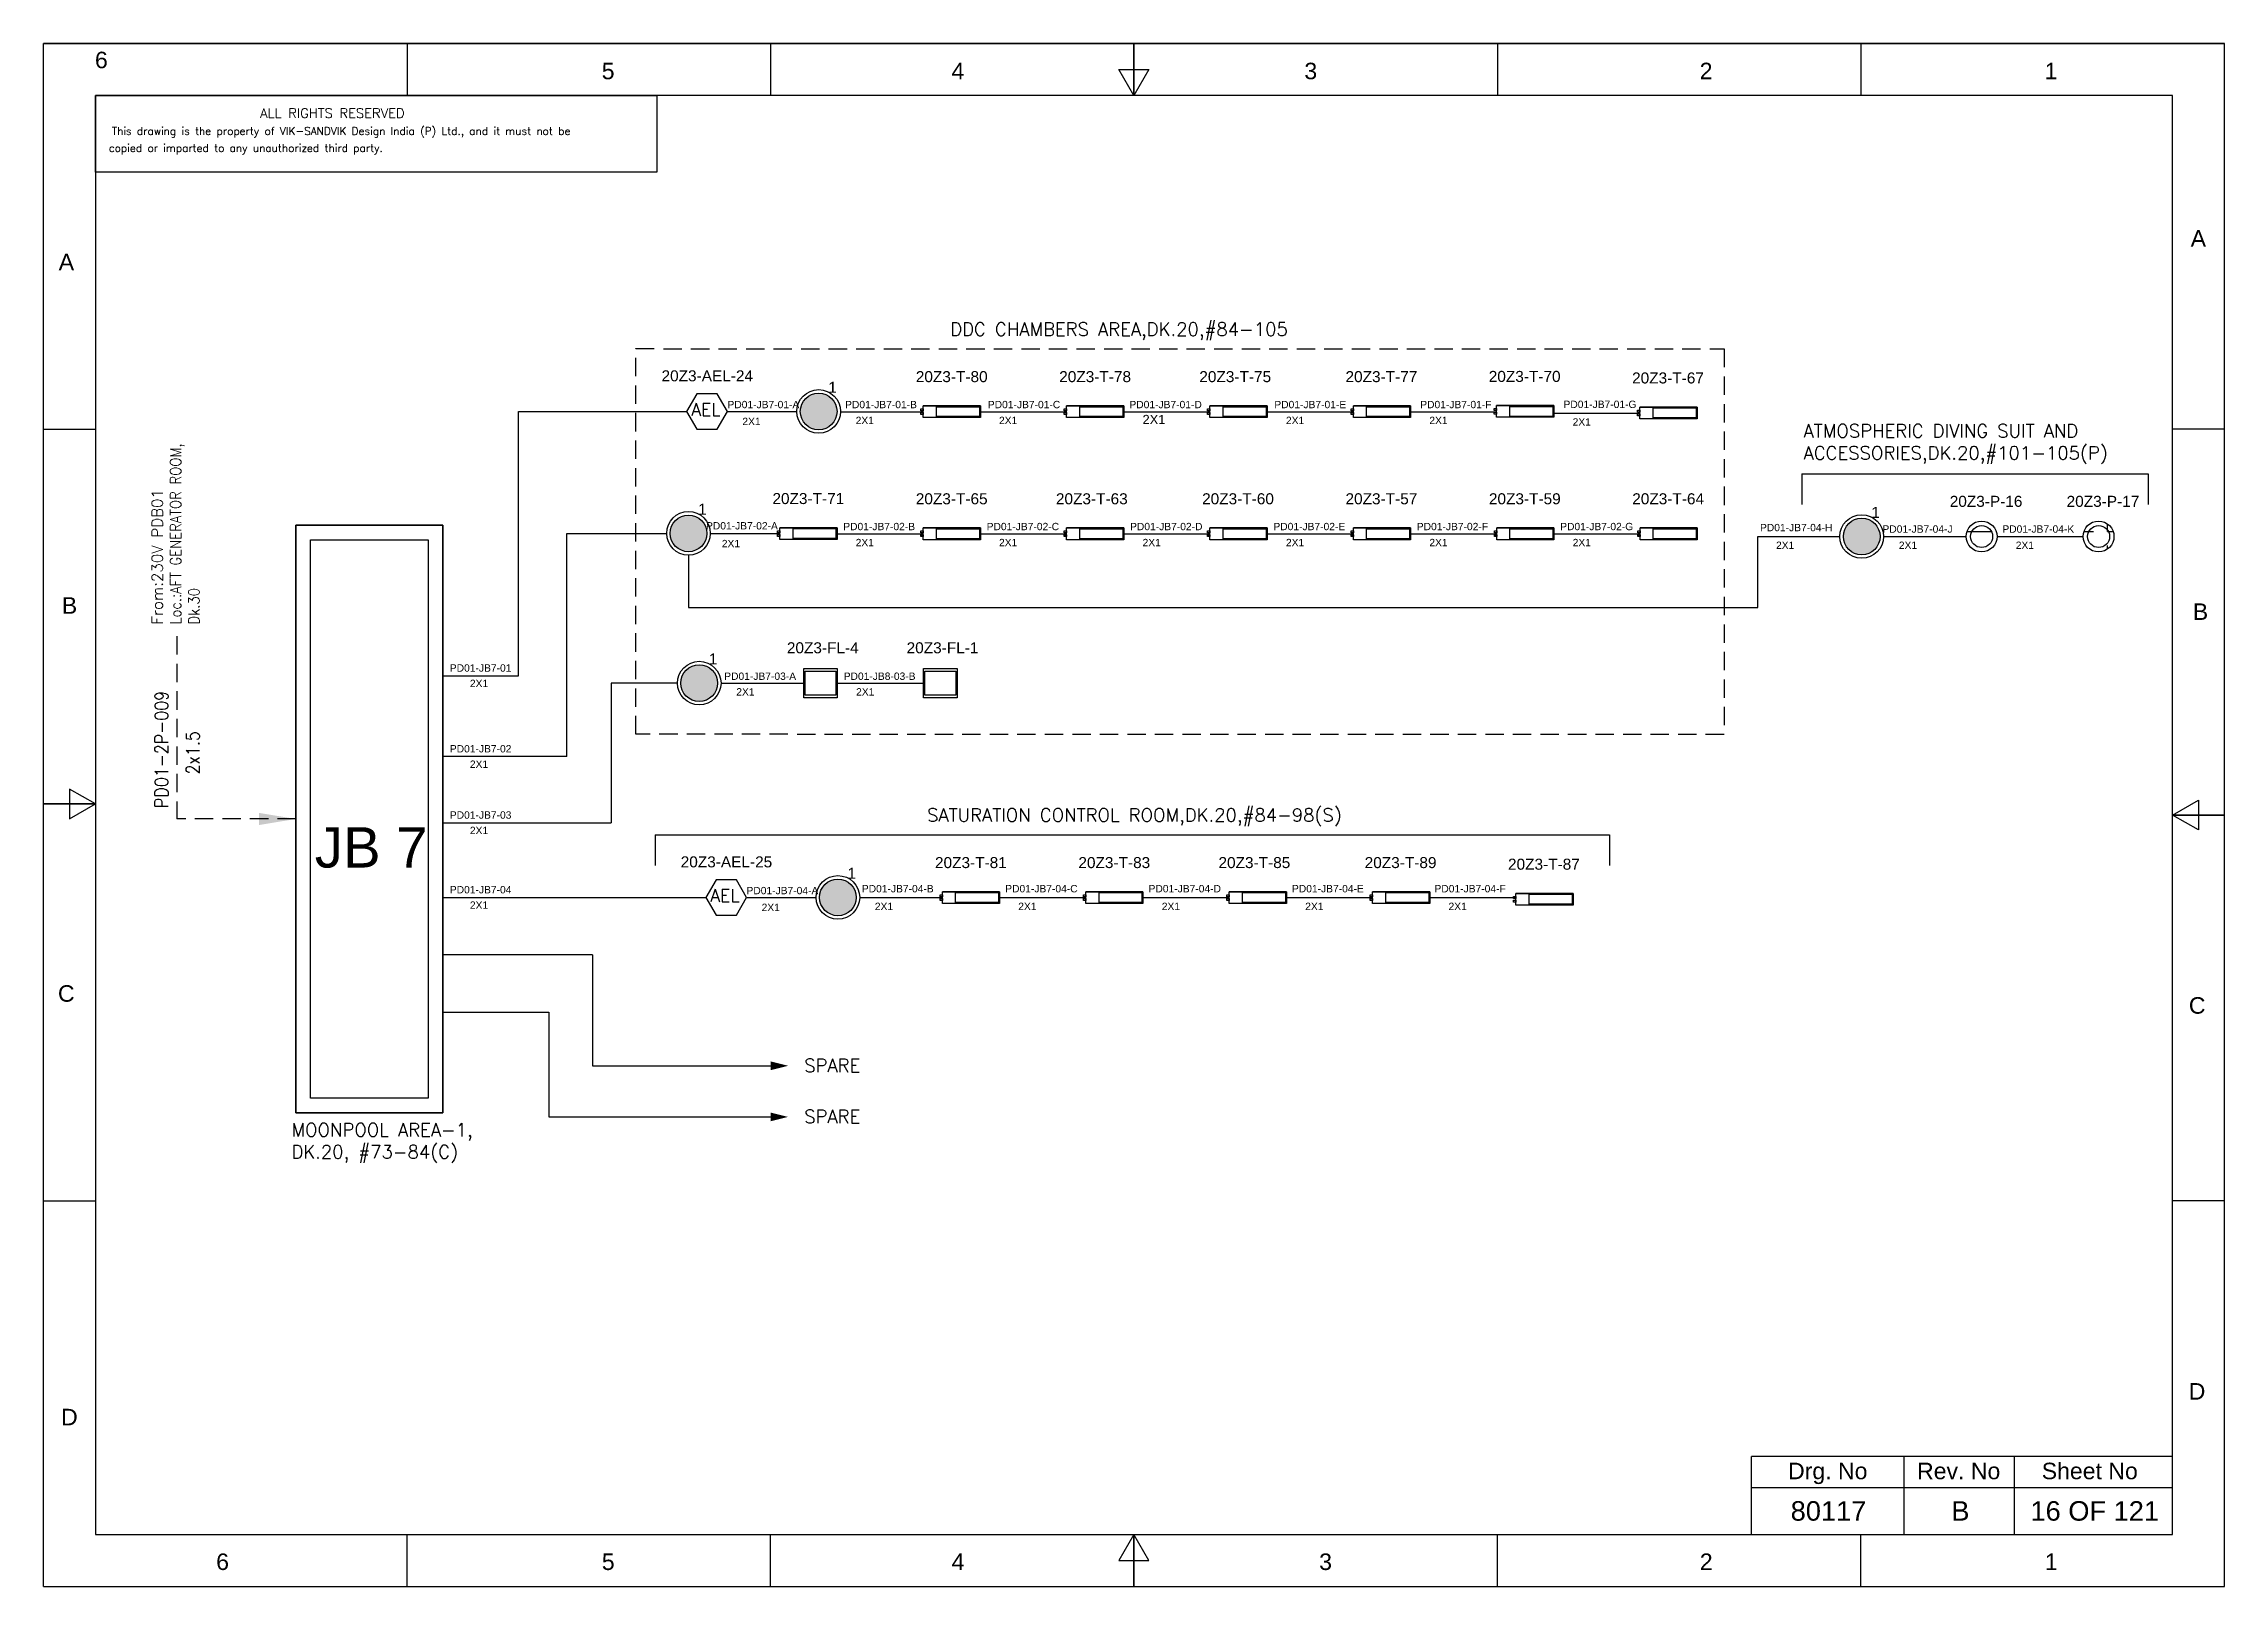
# Model space of a CAD drawing. Header units: inches. Extents: x -3311 to 1429, y -713 to 2436.
# Drawn here: x -1405.6 to -1108.6, y 1861.1 to 2071.1 of the extents above; entities that cross this region are included whole.
import ezdxf
from ezdxf.enums import TextEntityAlignment as Align

# ---------------------------------------------------------------- set-up
doc = ezdxf.new("R2010")
doc.units = ezdxf.units.IN
doc.linetypes.add('HIDDEN', pattern=[0.375, 0.25, -0.125])
doc.linetypes.add('SOLID', pattern=[0])
for name, color, linetype, lineweight in [('ELEC_TXT-025', 1, 'Continuous', 25), ('HEL-025', 1, 'Continuous', 25), ('HEL-035', 2, 'Continuous', 35)]:
    doc.layers.add(name, color=color, linetype=linetype, lineweight=lineweight)
doc.layers.add('LINE', color=3, linetype='SOLID')
doc.styles.add('_NORMAL', font='arial.ttf')
doc.styles.add('ROMANS', font='simplex.shx', dxfattribs={"width": 0.88})
doc.styles.get("Standard").update_dxf_attribs({"font": 'arial.ttf'})
doc.dimstyles.get("Standard").update_dxf_attribs({"dimtxt": 0.18, "dimasz": 0.18, "dimexe": 0.18, "dimexo": 0.0625, "dimgap": 0.09, "dimtad": 0, "dimtih": 1, "dimtoh": 1, "dimdec": 4, "dimzin": 0, "dimdsep": 46, "dimtxsty": 'Standard', "dimcen": 0.09, "dimadec": 0, "dimazin": 0, "dimtfac": 1, "dimtdec": 4, "dimtofl": 0, "dimtmove": 0, "dimatfit": 3, "dimfxl": 1, "dimtolj": 1, "dimtzin": 0, "dimarcsym": 0})
pattern_1 = [(0, (0, 0), (0, 6.985), [5.08, -1.905]), (90, (0, 0), (-6.985, 4e-16), [5.08, -1.905])]

msp = doc.modelspace()

# ---------------------------------------------------------------- texts
at = {"color": 7}
for s, height, p in [('PD01-JB7-01-A', 1, (-1312.51, 2021.49, 0.03)), ('2X1', 1, (-1310.48, 2019.19)), ('PD01-JB7-01-B', 1, (-1296.49, 2021.49, 0.03)), ('2X1', 1, (-1295.05, 2019.33, -0.03)), ('PD01-JB7-01-C', 1, (-1277.05, 2021.49, 0.03)), ('2X1', 1, (-1275.53, 2019.33, -0.05)), ('PD01-JB7-01-D', 1, (-1257.77, 2021.49, 0.03)), ('2X1', 1.25, (-1255.98, 2019.33, -0.08)), ('PD01-JB7-01-E', 1, (-1238.03, 2021.49, 0.03)), ('2X1', 1, (-1236.45, 2019.33, -0.11)), ('PD01-JB7-01-F', 1, (-1218.16, 2021.49, 0.03)), ('2X1', 1, (-1216.92, 2019.33, -0.14)), ('PD01-JB7-01-G', 1, (-1198.65, 2021.52)), ('2X1', 1, (-1197.41, 2019.12, -0.16)), ('PD01-JB7-02-A', 1, (-1315.43, 2004.98, 0.05)), ('PD01-JB7-02-B', 1, (-1296.74, 2004.88, 0.03)), ('PD01-JB7-02-C', 1, (-1277.21, 2004.88)), ('PD01-JB7-02-D', 1, (-1257.68, 2004.88, -0.03)), ('PD01-JB7-02-E', 1, (-1238.16, 2004.88, -0.05)), ('PD01-JB7-02-F', 1, (-1218.63, 2004.88, -0.08)), ('PD01-JB7-02-G', 1, (-1199.1, 2004.88, -0.11)), ('PD01-JB7-04-H', 1, (-1171.89, 2004.74, 0.08)), ('PD01-JB7-04-J', 1, (-1155.21, 2004.54, 0.05)), ('PD01-JB7-04-K', 1, (-1138.88, 2004.54, 0.05)), ('2X1', 1, (-1313.28, 2002.56)), ('2X1', 1, (-1295.05, 2002.7, -0.03)), ('2X1', 1, (-1275.53, 2002.7, -0.05)), ('2X1', 1, (-1255.98, 2002.7, -0.08)), ('2X1', 1, (-1236.45, 2002.7, -0.11)), ('2X1', 1, (-1216.92, 2002.7, -0.14)), ('2X1', 1, (-1197.4, 2002.7, -0.16)), ('2X1', 1, (-1169.71, 2002.33)), ('2X1', 1, (-1152.98, 2002.33, -0.03)), ('2X1', 1, (-1137.06, 2002.33, -0.05)), ('PD01-JB7-01', 1, (-1350.32, 1985.62)), ('2X1', 1, (-1347.59, 1983.52)), ('PD01-JB7-03-A', 1, (-1312.95, 1984.5, 0.04)), ('PD01-JB8-03-B', 1, (-1296.68, 1984.5, 0.04)), ('2X1', 1, (-1311.31, 1982.37, -0.02)), ('2X1', 1, (-1294.99, 1982.37, -0.05)), ('PD01-JB7-02', 1, (-1350.32, 1974.62)), ('2X1', 1, (-1347.59, 1972.52)), ('PD01-JB7-03', 1, (-1350.32, 1965.6, 0.06)), ('2X1', 1, (-1347.59, 1963.5, 0.06)), ('PD01-JB7-04', 1, (-1350.32, 1955.43)), ('2X1', 1, (-1347.59, 1953.33)), ('PD01-JB7-04-A', 1, (-1309.92, 1955.31, 0.05)), ('PD01-JB7-04-B', 1, (-1294.21, 1955.57, 0.03)), ('PD01-JB7-04-C', 1, (-1274.68, 1955.57)), ('PD01-JB7-04-D', 1, (-1255.16, 1955.57, -0.03)), ('PD01-JB7-04-E', 1, (-1235.63, 1955.57, -0.05)), ('PD01-JB7-04-F', 1, (-1216.22, 1955.57)), ('2X1', 1, (-1307.86, 1953.02)), ('2X1', 1, (-1292.44, 1953.16, -0.03)), ('2X1', 1, (-1272.91, 1953.16, -0.05)), ('2X1', 1, (-1253.36, 1953.16, -0.08)), ('2X1', 1, (-1233.83, 1953.16, -0.11)), ('2X1', 1, (-1214.31, 1953.16, -0.14))]:
    msp.add_text(s, height=height, dxfattribs=at).set_placement(p)
at = {"color": 7, "lineweight": 30}
msp.add_text('JB 7', height=5.5, dxfattribs=at).set_placement((-1361.03, 1961.69), align=Align.MIDDLE_CENTER)
at = {"color": 7}
for s, height, p in [('Drg. No', 2.246, (-1162.66, 1876.78)), ('Rev. No', 2.246, (-1144.83, 1876.78)), ('Sheet No', 2.246, (-1126.98, 1876.78)), ('80117', 2.653, (-1162.56, 1871.34)), ('B', 2.65, (-1144.59, 1871.34)), ('16 OF 121', 2.653, (-1126.3, 1871.34))]:
    msp.add_text(s, height=height, dxfattribs=at).set_placement(p, align=Align.MIDDLE_CENTER)
at = {"color": 7, "char_height": 1.8, "attachment_point": 1, "style": '_NORMAL'}
for s, insert in [('{\\Fromans|c0;\\C2;DDC CHAMBERS AREA,DK.20,#84-105}', (-1282.18, 2033.15, -0.03)), ('{\\Fromans|c0;\\C2;SATURATION CONTROL ROOM,DK.20,#84-98(S)}', (-1285.33, 1967, -0.03)), ('{\\Fromans|c0;\\C2;MOONPOOL AREA-1, \\PDK.20, #73-84(C)}', (-1371.89, 1924.13))]:
    msp.add_mtext(s, dxfattribs=dict(at, insert=insert))
for s, insert, width in [('{\\Fromans|c0;\\C2;ATMOSPHERIC DIVING SUIT AND ACCESSORIES,DK.20,#101-105(P)}', (-1165.96, 2019.3, -0.03), 55.0742), ('{\\Fromans|c0;\\C2;SPARE}', (-1302.06, 1932.9), 8.1658), ('{\\Fromans|c0;\\C2;SPARE}', (-1302.06, 1925.95), 8.1658)]:
    msp.add_mtext(s, dxfattribs=dict(at, insert=insert, width=width))
at = {"color": 7, "insert": (-1390.92, 1992.03), "char_height": 1.5, "width": 56.342, "attachment_point": 1, "rotation": 90}
msp.add_mtext('{\\Fromans|c0;\\C2;From:230V PDB01\\P\\Fsimplex|c0;\\W0.88;Loc.:AFT GENERATOR ROOM, \\PDk.30}', dxfattribs=at)
at = {"color": 7, "insert": (-1390.49, 1967.05), "char_height": 1.8, "width": 17.1296, "attachment_point": 1, "rotation": 90, "style": '_NORMAL'}
msp.add_mtext('{\\Fromans|c0;\\W0.88;PD01-2P-009}', dxfattribs=at)
at = {"color": 7, "insert": (-1386.22, 1971.62), "char_height": 1.8, "attachment_point": 1, "rotation": 90, "style": '_NORMAL'}
msp.add_mtext('{\\Fsimplex|c0;\\W0.88;2x1.5}', dxfattribs=at)

# ---------------------------------------------------------------- blocks, each defined once
blk = doc.blocks.new('FIXED_KEY_SWITCH')
h = blk.add_hatch(color=1)
h.dxf.hatch_style = 1
edge = h.paths.add_edge_path()
edge.add_arc((848.13, 1737.46), 2.5, 0, 360)
at = {"color": 1}
blk.add_circle((848.13, 1737.46), 2.5, dxfattribs=at)
at = {"color": 7, "insert": (849.44, 1741.5), "char_height": 1.5, "attachment_point": 1, "style": '_NORMAL'}
blk.add_mtext_dynamic_manual_height_columns('1', width=1.5, gutter_width=7.5, heights=[0], dxfattribs=at)
blk = doc.blocks.new('SWT')
blk.add_blockref('FIXED_KEY_SWITCH', (0, 0))
blk.add_attdef('TAG_NO', (844.55, 1741.11), '', height=1.5)
blk = doc.blocks.new('2A')
at = {"color": 7, "lineweight": -3, "ltscale": 2.5}
blk.add_line((790.02, 1997.62, -0.03), (782.23, 1997.62, -0.03), dxfattribs=at)
at = {"color": 7, "lineweight": -3, "ltscale": 2.5, "elevation": -0.03}
for points in [[(781.91, 1997.21), (782.23, 1997.21), (782.23, 1996.94), (781.91, 1996.94)], [(781.91, 1996.7), (782.23, 1996.7), (782.23, 1996.44), (781.91, 1996.44)], [(782.23, 1997.62), (790.02, 1997.62), (790.02, 1996.02), (782.23, 1996.02)], [(784.03, 1997.5), (789.88, 1997.5), (789.88, 1996.14), (784.03, 1996.14)]]:
    blk.add_lwpolyline(points, close=True, dxfattribs=at)
blk = doc.blocks.new('LED TUBE LIGHT 30W')
blk.add_blockref('2A', (179.91, -357.89))
blk.add_attdef('TAG_NO.', (962.52, 1642.97), '', height=1.5)
blk = doc.blocks.new('AEL')
at = {"color": 4}
blk.add_lwpolyline([(989.98, -190.09), (992.75, -190.09), (994.14, -187.69), (992.75, -185.28), (989.98, -185.28), (988.59, -187.69)], close=True, dxfattribs=at)
at = {"color": 4, "style": 'ROMANS'}
blk.add_text('AEL', height=1.725, dxfattribs=at).set_placement((989.2, -188.27))
blk = doc.blocks.new('AEL_L')
blk.add_blockref('AEL', (0, 0))
blk.add_attdef('TAG_NO', (986.55, -183.59), '', height=1.5)
blk = doc.blocks.new('13')
for points in [[(436.88, 1959.44), (441.46, 1959.44), (441.46, 1955.44), (436.88, 1955.44)], [(437.07, 1959.08), (441.26, 1959.08), (441.26, 1955.8), (437.07, 1955.8)]]:
    blk.add_lwpolyline(points, close=True)
blk = doc.blocks.new('LED FLOOD LIGHT 100W')
blk.add_blockref('13', (5123.55, -712.19))
blk.add_attdef('TAG_NO', (5558.98, 1249.67), '', height=1.5)
blk = doc.blocks.new('fr')
at = {"color": 7, "linetype": 'Continuous'}
for p, q in [((33763.99, 4500.4), (33466.99, 4500.4)), ((33466.99, 4500.4), (33763.99, 4500.4)), ((33466.99, 4290.33), (33466.99, 4500.4)), ((33516.49, 4500.4), (33516.49, 4493.33)), ((33565.99, 4500.4), (33565.99, 4493.33)), ((33615.49, 4500.4), (33615.49, 4493.33)), ((33615.49, 4493.33), (33615.49, 4500.4)), ((33615.49, 4500.4), (33615.49, 4493.33)), ((33664.99, 4500.4), (33664.99, 4493.33)), ((33714.49, 4500.4), (33714.49, 4493.33)), ((33763.99, 4290.33), (33763.99, 4500.4)), ((33763.99, 4290.33), (33763.99, 4500.4)), ((33615.49, 4493.33), (33613.45, 4496.87)), ((33613.45, 4496.87), (33617.53, 4496.87)), ((33617.53, 4496.87), (33615.49, 4493.33)), ((33756.92, 4493.33), (33474.06, 4493.33)), ((33474.06, 4493.33), (33474.06, 4297.41)), ((33756.92, 4297.41), (33756.92, 4493.33)), ((33466.99, 4447.89), (33474.06, 4447.89)), ((33763.99, 4447.89), (33756.92, 4447.89)), ((33474.06, 4396.87), (33470.53, 4398.91)), ((33470.53, 4398.91), (33470.53, 4394.83)), ((33466.99, 4396.87), (33474.06, 4396.87)), ((33474.06, 4396.87), (33466.99, 4396.87)), ((33466.99, 4396.87), (33474.06, 4396.87)), ((33470.53, 4394.83), (33474.06, 4396.87)), ((33756.92, 4395.37), (33760.45, 4397.41)), ((33760.45, 4397.41), (33760.45, 4393.33)), ((33763.99, 4395.37), (33756.92, 4395.37)), ((33760.45, 4393.33), (33756.92, 4395.37)), ((33756.92, 4395.37), (33763.99, 4395.37)), ((33763.99, 4395.37), (33756.92, 4395.37)), ((33466.99, 4342.85), (33474.06, 4342.85)), ((33763.99, 4342.85), (33756.92, 4342.85)), ((33474.06, 4297.41), (33756.92, 4297.41)), ((33516.49, 4290.33), (33516.49, 4297.41)), ((33565.99, 4290.33), (33565.99, 4297.41)), ((33615.49, 4297.41), (33613.45, 4293.87)), ((33615.49, 4290.33), (33615.49, 4297.41)), ((33617.53, 4293.87), (33615.49, 4297.41)), ((33615.49, 4297.41), (33615.49, 4290.33)), ((33615.49, 4290.33), (33615.49, 4297.41)), ((33664.99, 4290.33), (33664.99, 4297.41)), ((33714.49, 4290.33), (33714.49, 4297.41)), ((33613.45, 4293.87), (33617.53, 4293.87)), ((33466.99, 4290.33), (33763.99, 4290.33)), ((33466.99, 4290.33), (33763.99, 4290.33))]:
    blk.add_line(p, q, dxfattribs=at)
at = {"color": 7, "style": '_NORMAL'}
for s, p in [('6', (33474.86, 4498.18)), ('5', (33543.88, 4496.68)), ('4', (33591.52, 4496.68)), ('3', (33639.57, 4496.68)), ('2', (33693.41, 4496.68)), ('1', (33740.39, 4496.68)), ('A', (33760.45, 4473.88)), ('A', (33470.1, 4470.68)), ('B', (33470.52, 4423.9)), ('B', (33760.74, 4423.06)), ('C', (33470.08, 4371.07)), ('C', (33760.29, 4369.44)), ('D', (33760.27, 4316.89)), ('D', (33470.51, 4313.39)), ('6', (33491.37, 4293.69)), ('5', (33543.89, 4293.69)), ('4', (33591.53, 4293.69)), ('3', (33641.59, 4293.69)), ('2', (33693.43, 4293.69)), ('1', (33740.41, 4293.69))]:
    blk.add_text(s, height=2.25, dxfattribs=at).set_placement(p, align=Align.MIDDLE_CENTER)
blk = doc.blocks.new('A$C4BAD7D21')
at = {"layer": 'HEL-025'}
blk.add_lwpolyline([(-34000, 0), (-34000, 2086), (-18714, 2086), (-18714, 0)], close=True, dxfattribs=at)
at = {"layer": 'HEL-025', "style": 'ROMANS'}
for s, p in [('This drawing is the property of VIK-SANDVIK Design India (P) Ltd., and it must not be', (-33558, 1016)), (' copied or imparted to any unauthorized third party.', (-33785, 550))]:
    blk.add_text(s, height=210, dxfattribs=at).set_placement(p)
at = {"layer": 'HEL-035', "style": 'ROMANS'}
blk.add_text('     ALL RIGHTS RESERVED', height=262.5, dxfattribs=at).set_placement((-30497, 1476))
blk = doc.blocks.new('1')
h = blk.add_hatch()
h.set_pattern_fill('ANGLE', color=6)
h.set_pattern_definition(pattern_1)
h.paths.add_polyline_path([(303.23, 2044.43, 1), (306.22, 2044.43, 1)], flags=0)
h.paths.add_polyline_path([(302.63, 2044.43, 1), (306.83, 2044.43, 1)])
h.paths.add_polyline_path([(306.22, 2044.43, -1), (303.23, 2044.43, -1)], flags=16)
h = blk.add_hatch()
h.set_pattern_fill('ANGLE', color=6)
h.set_pattern_definition(pattern_1)
h.paths.add_polyline_path([(303.23, 2044.43, 1), (306.22, 2044.43, 1)])
at = {"color": 6}
for radius in [2.1, 1.5]:
    blk.add_circle((304.73, 2044.43), radius, dxfattribs=at)
blk = doc.blocks.new('LED PENDENT LIGHT 15W')
blk.add_blockref('1', (0, 0))
blk.add_attdef('TAG_NO', (301.63, 2048.1), '', height=1.5)

# ---------------------------------------------------------------- linework, layer by layer
for p, q in [((-1340.98, 1985.06), (-1340.98, 2021.05)), ((-1166.17, 2012.57, -0.03), (-1119.03, 2012.57, -0.03)), ((-1172.17, 1994.37), (-1172.17, 2004.02)), ((-1317.82, 2001.47), (-1317.82, 1994.37)), ((-1317.82, 1994.37), (-1172.17, 1994.37)), ((-1319.34, 1984.06, -0.02), (-1328.37, 1984.06, -0.02)), ((-1328.37, 1984.06, -0.02), (-1328.37, 1965.04, -0.02)), ((-1322.37, 1963.42, -0.03), (-1192.39, 1963.42, -0.03)), ((-1330.91, 1947.07), (-1351.29, 1947.07))]:
    msp.add_line(p, q)
at = {"color": 7, "linetype": 'Continuous'}
for p, q in [((-1115.72, 1878.73), (-1173.04, 1878.73)), ((-1173.04, 1868.14), (-1173.04, 1878.73)), ((-1152.26, 1868.14), (-1152.26, 1878.73)), ((-1137.25, 1868.14), (-1137.25, 1878.73)), ((-1173.04, 1874.55), (-1115.72, 1874.55))]:
    msp.add_line(p, q, dxfattribs=at)
at = {"linetype": 'HIDDEN', "ltscale": 10, "elevation": -0.03}
msp.add_lwpolyline([(-1324.98, 2029.6), (-1176.79, 2029.56), (-1176.79, 1977.05), (-1324.98, 1977.09)], close=True, dxfattribs=at)
at = {"linetype": 'HIDDEN', "ltscale": 10}
msp.add_lwpolyline([(-1387.5, 1990.44), (-1387.5, 1965.56)], dxfattribs=at)
for points in [[(-1306.61, 1931.95, 1.18, 0, 0), (-1304.25, 1931.95, 0, 0, 0)], [(-1306.61, 1924.99, 1.18, 0, 0), (-1304.25, 1924.99, 0, 0, 0)]]:
    msp.add_lwpolyline(points, format="xyseb")
at = {"layer": 'LINE', "color": 0}
for p, q in [((-1340.98, 2021.05, 0.05), (-1318.08, 2021.05)), ((-1312.52, 2021.05), (-1303.06, 2021.05, -0.03)), ((-1297.11, 2021.02, -0.03), (-1285.86, 2021.02, -0.05)), ((-1278.06, 2021.02, -0.05), (-1266.33, 2021.02, -0.08)), ((-1258.54, 2021.02, -0.08), (-1246.81, 2021.02, -0.11)), ((-1239.01, 2021.02, -0.11), (-1227.28, 2021.02, -0.14)), ((-1219.48, 2021.02, -0.14), (-1207.75, 2021.02, -0.16)), ((-1199.97, 2020.8, -0.16), (-1188.24, 2020.8, -0.19)), ((-1166.17, 2012.57, -0.03), (-1166.17, 2008.38, -0.03)), ((-1119.03, 2012.57, -0.03), (-1119.03, 2008.38, -0.03)), ((-1371.29, 2005.56), (-1371.29, 1925.56)), ((-1351.29, 2005.56), (-1371.29, 2005.56)), ((-1351.29, 1925.56), (-1351.29, 2005.56)), ((-1334.4, 1974.07), (-1334.4, 2004.45)), ((-1334.4, 2004.45, 0.03), (-1320.8, 2004.45, 0)), ((-1314.85, 2004.42, 0), (-1305.39, 2004.42, -0.03)), ((-1297.59, 2004.39, -0.03), (-1285.86, 2004.39, -0.05)), ((-1278.06, 2004.39, -0.05), (-1266.33, 2004.39, -0.08)), ((-1258.54, 2004.39, -0.08), (-1246.81, 2004.39, -0.11)), ((-1239.01, 2004.39, -0.11), (-1227.28, 2004.39, -0.14)), ((-1219.48, 2004.39, -0.14), (-1207.75, 2004.39, -0.16)), ((-1199.95, 2004.39, -0.16), (-1188.23, 2004.39, -0.19)), ((-1172.17, 2004.02, 0), (-1161.02, 2004.02, -0.03)), ((-1155.07, 2004.02, -0.03), (-1143.81, 2004.02, -0.05)), ((-1139.61, 2004.02, -0.05), (-1127.89, 2004.02, -0.08)), ((-1351.29, 1985.06), (-1340.98, 1985.06)), ((-1313.39, 1984.06, -0.02), (-1302.14, 1984.06, -0.05)), ((-1297.55, 1984.06, -0.05), (-1285.82, 1984.06, -0.07)), ((-1334.4, 1974.07), (-1351.29, 1974.07)), ((-1351.29, 1965.04, 0.06), (-1328.37, 1965.04, 0.02)), ((-1322.37, 1963.42, -0.03), (-1322.37, 1959.24, -0.03)), ((-1192.39, 1963.42, -0.03), (-1192.39, 1959.24, -0.03)), ((-1351.29, 1954.88), (-1315.46, 1954.88)), ((-1309.91, 1954.88), (-1300.45, 1954.88, -0.03)), ((-1294.5, 1954.85, -0.03), (-1283.24, 1954.85, -0.05)), ((-1275.45, 1954.85, -0.05), (-1263.72, 1954.85, -0.08)), ((-1255.92, 1954.85, -0.08), (-1244.19, 1954.85, -0.11)), ((-1236.39, 1954.85, -0.11), (-1224.66, 1954.85, -0.14)), ((-1216.87, 1954.85, -0.14), (-1205.14, 1954.85, -0.16)), ((-1330.91, 1947.07), (-1330.91, 1931.95)), ((-1351.29, 1939.27), (-1336.83, 1939.27)), ((-1336.83, 1939.27), (-1336.83, 1924.99)), ((-1330.91, 1931.95), (-1306.52, 1931.95)), ((-1371.29, 1925.56), (-1351.29, 1925.56)), ((-1336.83, 1924.99), (-1306.52, 1924.99))]:
    msp.add_line(p, q, dxfattribs=at)
for points in [[(-1371.29, 2005.56), (-1351.29, 2005.56), (-1351.29, 1925.56), (-1371.29, 1925.56)], [(-1369.29, 2003.56), (-1353.29, 2003.56), (-1353.29, 1927.56), (-1369.29, 1927.56)]]:
    msp.add_lwpolyline(points, close=True, dxfattribs=at)
for centre in [(-1300.09, 2021.05, -0.03), (-1317.82, 2004.45), (-1158.04, 2004.02, -0.03), (-1316.36, 1984.06, -0.02), (-1297.47, 1954.88, -0.03)]:
    msp.add_circle(centre, 2.97, dxfattribs=at)

# ---------------------------------------------------------------- block references
for name, p in [('fr', (-34872.64, -2429.27)), ('SWT', (-2148.22, 283.59, -0.03)), ('SWT', (-2165.95, 266.99)), ('SWT', (-2006.17, 266.56, -0.03)), ('SWT', (-2164.49, 246.6, -0.02)), ('SWT', (-2145.6, 217.42, -0.03))]:
    msp.add_blockref(name, p)
ref = msp.add_blockref('AEL_L', (-2306.66, 2208.74))
ref.add_attrib('TAG_NO', '20Z3-AEL-24', (-1321.49, 2025.15), dxfattribs={"color": 4, "height": 1.5})
ref = msp.add_blockref('LED TUBE LIGHT 30W', (-2247.99, 382.09, -0.03))
ref.add_attrib('TAG_NO.', '20Z3-T-80', (-1286.86, 2025.04, -0.03), dxfattribs={"height": 1.5})
ref = msp.add_blockref('LED TUBE LIGHT 30W', (-2228.47, 382.09, -0.05))
ref.add_attrib('TAG_NO.', '20Z3-T-78', (-1267.33, 2025.04, -0.05), dxfattribs={"height": 1.5})
ref = msp.add_blockref('LED TUBE LIGHT 30W', (-2208.94, 382.09, -0.08))
ref.add_attrib('TAG_NO.', '20Z3-T-75', (-1248.25, 2025.04, -0.08), dxfattribs={"height": 1.5})
ref = msp.add_blockref('LED TUBE LIGHT 30W', (-2189.41, 382.09, -0.11))
ref.add_attrib('TAG_NO.', '20Z3-T-77', (-1228.34, 2025.04, -0.11), dxfattribs={"height": 1.5})
ref = msp.add_blockref('LED TUBE LIGHT 30W', (-2169.9, 382.13, -0.14))
ref.add_attrib('TAG_NO.', '20Z3-T-70', (-1208.83, 2025.07, -0.14), dxfattribs={"height": 1.5})
ref = msp.add_blockref('LED TUBE LIGHT 30W', (-2150.38, 381.91, -0.16))
ref.add_attrib('TAG_NO.', '20Z3-T-67', (-1189.31, 2024.86, -0.16), dxfattribs={"height": 1.5})
ref = msp.add_blockref('LED TUBE LIGHT 30W', (-2267.52, 365.49))
ref.add_attrib('TAG_NO.', '20Z3-T-71', (-1306.39, 2008.44), dxfattribs={"height": 1.5})
ref = msp.add_blockref('LED TUBE LIGHT 30W', (-2247.99, 365.46, -0.03))
ref.add_attrib('TAG_NO.', '20Z3-T-65', (-1286.86, 2008.41, -0.03), dxfattribs={"height": 1.5})
ref = msp.add_blockref('LED TUBE LIGHT 30W', (-2228.47, 365.46, -0.05))
ref.add_attrib('TAG_NO.', '20Z3-T-63', (-1267.78, 2008.41, -0.05), dxfattribs={"height": 1.5})
ref = msp.add_blockref('LED TUBE LIGHT 30W', (-2208.94, 365.46, -0.08))
ref.add_attrib('TAG_NO.', '20Z3-T-60', (-1247.87, 2008.41, -0.08), dxfattribs={"height": 1.5})
ref = msp.add_blockref('LED TUBE LIGHT 30W', (-2189.41, 365.46, -0.11))
ref.add_attrib('TAG_NO.', '20Z3-T-57', (-1228.34, 2008.41, -0.11), dxfattribs={"height": 1.5})
ref = msp.add_blockref('LED TUBE LIGHT 30W', (-2169.88, 365.46, -0.14))
ref.add_attrib('TAG_NO.', '20Z3-T-59', (-1208.81, 2008.41, -0.14), dxfattribs={"height": 1.5})
ref = msp.add_blockref('LED TUBE LIGHT 30W', (-2150.36, 365.46, -0.16))
ref.add_attrib('TAG_NO.', '20Z3-T-64', (-1189.29, 2008.41, -0.16), dxfattribs={"height": 1.5})
ref = msp.add_blockref('LED PENDENT LIGHT 15W', (-1446.44, -40.41, -0.05))
ref.add_attrib('TAG_NO', '20Z3-P-16', (-1146.05, 2008.06, -0.05), dxfattribs={"height": 1.5})
ref = msp.add_blockref('LED PENDENT LIGHT 15W', (-1430.51, -40.41, -0.08))
ref.add_attrib('TAG_NO', '20Z3-P-17', (-1130.13, 2008.06, -0.08), dxfattribs={"height": 1.5})
ref = msp.add_blockref('LED FLOOD LIGHT 100W', (-6862.56, 738.81, -0.05))
ref.add_attrib('TAG_NO', '20Z3-FL-4', (-1304.42, 1988.12, -0.05), dxfattribs={"height": 1.5})
ref = msp.add_blockref('LED FLOOD LIGHT 100W', (-6846.24, 738.81, -0.07))
ref.add_attrib('TAG_NO', '20Z3-FL-1', (-1288.11, 1988.12, -0.07), dxfattribs={"height": 1.5})
ref = msp.add_blockref('AEL_L', (-2304.05, 2142.56))
ref.add_attrib('TAG_NO', '20Z3-AEL-25', (-1318.88, 1958.97), dxfattribs={"color": 4, "height": 1.5})
ref = msp.add_blockref('LED TUBE LIGHT 30W', (-2245.38, 315.92, -0.03))
ref.add_attrib('TAG_NO.', '20Z3-T-81', (-1284.25, 1958.87, -0.03), dxfattribs={"height": 1.5})
ref = msp.add_blockref('LED TUBE LIGHT 30W', (-2225.85, 315.92, -0.05))
ref.add_attrib('TAG_NO.', '20Z3-T-83', (-1264.72, 1958.87, -0.05), dxfattribs={"height": 1.5})
ref = msp.add_blockref('LED TUBE LIGHT 30W', (-2206.32, 315.92, -0.08))
ref.add_attrib('TAG_NO.', '20Z3-T-85', (-1245.64, 1958.87, -0.08), dxfattribs={"height": 1.5})
ref = msp.add_blockref('LED TUBE LIGHT 30W', (-2186.8, 315.92, -0.11))
ref.add_attrib('TAG_NO.', '20Z3-T-89', (-1225.73, 1958.87, -0.11), dxfattribs={"height": 1.5})
ref = msp.add_blockref('LED TUBE LIGHT 30W', (-2167.28, 315.7, -0.14))
ref.add_attrib('TAG_NO.', '20Z3-T-87', (-1206.21, 1958.65, -0.14), dxfattribs={"height": 1.5})
at = {"layer": 'ELEC_TXT-025', "color": 0, "xscale": 0.005, "yscale": 0.005, "zscale": 0.005}
msp.add_blockref('A$C4BAD7D21', (-1228.57, 2053.63), dxfattribs=at)

msp.set_redraw_order([(e.dxf.handle, doc.entitydb.next_handle()) for e in msp.query("TEXT MTEXT ATTDEF DIMENSION ARC_DIMENSION")])  # texts and dimensions are drawn at this point

# ---------------------------------------------------------------- leaders
at = {"linetype": 'HIDDEN', "ltscale": 10}
msp.add_leader([(-1371.29, 1965.56), (-1387.5, 1965.56)], dimstyle='Standard', override={"dimasz": 5, "dimarcsym": 1}, dxfattribs=at)

doc.saveas('drawing.dxf')
